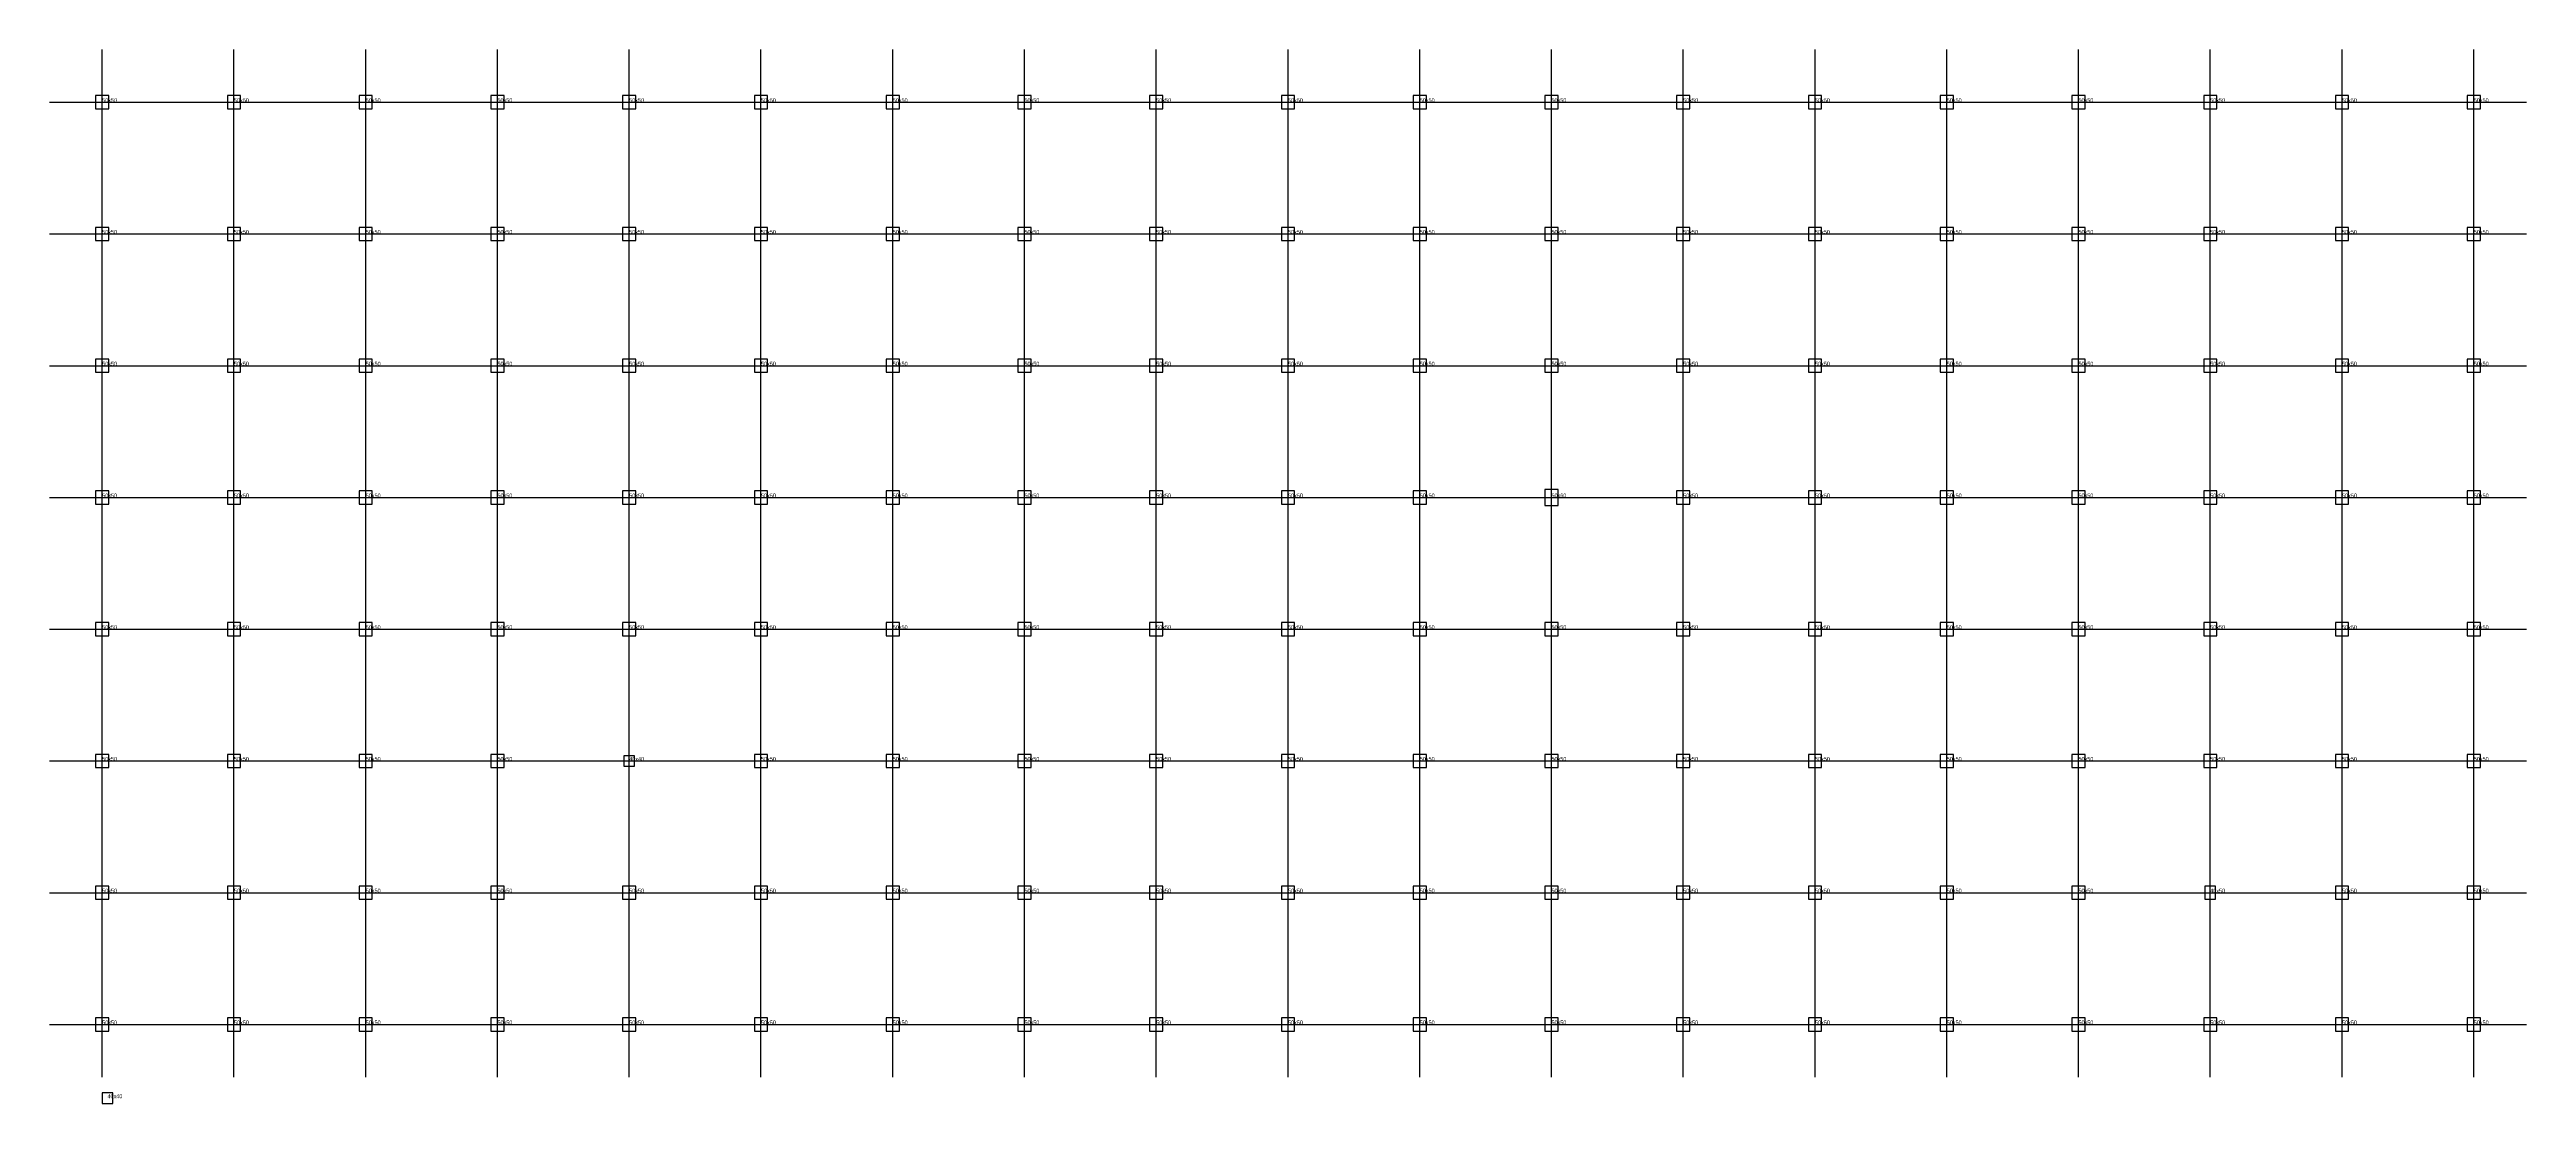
# Model space of a CAD drawing. Header units: metres. Extents: x -200 to 9200, y -300 to 3700.
import ezdxf

# ---------------------------------------------------------------- set-up
doc = ezdxf.new("R2010")
doc.units = ezdxf.units.M
for name, color, linetype in [('KOTE', 7, 'Continuous'), ('OSI', 8, 'Continuous'), ('STUPOVI', 3, 'Continuous')]:
    doc.layers.add(name, color=color, linetype=linetype)

msp = doc.modelspace()

# ---------------------------------------------------------------- linework, layer by layer
at = {"layer": 'OSI'}
for p, q in [((0, -200), (0, 3700)), ((500, -200), (500, 3700)), ((1000, -200), (1000, 3700)), ((1500, -200), (1500, 3700)), ((2000, -200), (2000, 3700)), ((2500, -200), (2500, 3700)), ((3000, -200), (3000, 3700)), ((3500, -200), (3500, 3700)), ((4000, -200), (4000, 3700)), ((4500, -200), (4500, 3700)), ((5000, -200), (5000, 3700)), ((5500, -200), (5500, 3700)), ((6000, -200), (6000, 3700)), ((6500, -200), (6500, 3700)), ((7000, -200), (7000, 3700)), ((7500, -200), (7500, 3700)), ((8000, -200), (8000, 3700)), ((8500, -200), (8500, 3700)), ((9000, -200), (9000, 3700)), ((-200, 3500), (9200, 3500)), ((-200, 3000), (9200, 3000)), ((-200, 2500), (9200, 2500)), ((-200, 2000), (9200, 2000)), ((-200, 1500), (9200, 1500)), ((-200, 1000), (9200, 1000)), ((-200, 500), (9200, 500)), ((-200, 0), (9200, 0))]:
    msp.add_line(p, q, dxfattribs=at)
at = {"layer": 'STUPOVI'}
for points in [[(-25, 3475), (25, 3475), (25, 3525), (-25, 3525)], [(475, 3475), (525, 3475), (525, 3525), (475, 3525)], [(975, 3475), (1025, 3475), (1025, 3525), (975, 3525)], [(1475, 3475), (1525, 3475), (1525, 3525), (1475, 3525)], [(1975, 3475), (2025, 3475), (2025, 3525), (1975, 3525)], [(2475, 3475), (2525, 3475), (2525, 3525), (2475, 3525)], [(2975, 3475), (3025, 3475), (3025, 3525), (2975, 3525)], [(3475, 3475), (3525, 3475), (3525, 3525), (3475, 3525)], [(3975, 3475), (4025, 3475), (4025, 3525), (3975, 3525)], [(4475, 3475), (4525, 3475), (4525, 3525), (4475, 3525)], [(4975, 3475), (5025, 3475), (5025, 3525), (4975, 3525)], [(5475, 3475), (5525, 3475), (5525, 3525), (5475, 3525)], [(5975, 3475), (6025, 3475), (6025, 3525), (5975, 3525)], [(6475, 3475), (6525, 3475), (6525, 3525), (6475, 3525)], [(6975, 3475), (7025, 3475), (7025, 3525), (6975, 3525)], [(7475, 3475), (7525, 3475), (7525, 3525), (7475, 3525)], [(7975, 3475), (8025, 3475), (8025, 3525), (7975, 3525)], [(8475, 3475), (8525, 3475), (8525, 3525), (8475, 3525)], [(8975, 3475), (9025, 3475), (9025, 3525), (8975, 3525)], [(-25, 2975), (25, 2975), (25, 3025), (-25, 3025)], [(475, 2975), (525, 2975), (525, 3025), (475, 3025)], [(975, 2975), (1025, 2975), (1025, 3025), (975, 3025)], [(1475, 2975), (1525, 2975), (1525, 3025), (1475, 3025)], [(1975, 2975), (2025, 2975), (2025, 3025), (1975, 3025)], [(2475, 2975), (2525, 2975), (2525, 3025), (2475, 3025)], [(2975, 2975), (3025, 2975), (3025, 3025), (2975, 3025)], [(3475, 2975), (3525, 2975), (3525, 3025), (3475, 3025)], [(3975, 2975), (4025, 2975), (4025, 3025), (3975, 3025)], [(4475, 2975), (4525, 2975), (4525, 3025), (4475, 3025)], [(4975, 2975), (5025, 2975), (5025, 3025), (4975, 3025)], [(5475, 2975), (5525, 2975), (5525, 3025), (5475, 3025)], [(5975, 2975), (6025, 2975), (6025, 3025), (5975, 3025)], [(6475, 2975), (6525, 2975), (6525, 3025), (6475, 3025)], [(6975, 2975), (7025, 2975), (7025, 3025), (6975, 3025)], [(7475, 2975), (7525, 2975), (7525, 3025), (7475, 3025)], [(7975, 2975), (8025, 2975), (8025, 3025), (7975, 3025)], [(8475, 2975), (8525, 2975), (8525, 3025), (8475, 3025)], [(8975, 2975), (9025, 2975), (9025, 3025), (8975, 3025)], [(-25, 2475), (25, 2475), (25, 2525), (-25, 2525)], [(475, 2475), (525, 2475), (525, 2525), (475, 2525)], [(975, 2475), (1025, 2475), (1025, 2525), (975, 2525)], [(1475, 2475), (1525, 2475), (1525, 2525), (1475, 2525)], [(1975, 2475), (2025, 2475), (2025, 2525), (1975, 2525)], [(2475, 2475), (2525, 2475), (2525, 2525), (2475, 2525)], [(2975, 2475), (3025, 2475), (3025, 2525), (2975, 2525)], [(3475, 2475), (3525, 2475), (3525, 2525), (3475, 2525)], [(3975, 2475), (4025, 2475), (4025, 2525), (3975, 2525)], [(4475, 2475), (4525, 2475), (4525, 2525), (4475, 2525)], [(4975, 2475), (5025, 2475), (5025, 2525), (4975, 2525)], [(5475, 2475), (5525, 2475), (5525, 2525), (5475, 2525)], [(5975, 2475), (6025, 2475), (6025, 2525), (5975, 2525)], [(6475, 2475), (6525, 2475), (6525, 2525), (6475, 2525)], [(6975, 2475), (7025, 2475), (7025, 2525), (6975, 2525)], [(7475, 2475), (7525, 2475), (7525, 2525), (7475, 2525)], [(7975, 2475), (8025, 2475), (8025, 2525), (7975, 2525)], [(8475, 2475), (8525, 2475), (8525, 2525), (8475, 2525)], [(8975, 2475), (9025, 2475), (9025, 2525), (8975, 2525)], [(-25, 1975), (25, 1975), (25, 2025), (-25, 2025)], [(475, 1975), (525, 1975), (525, 2025), (475, 2025)], [(975, 1975), (1025, 1975), (1025, 2025), (975, 2025)], [(1475, 1975), (1525, 1975), (1525, 2025), (1475, 2025)], [(1975, 1975), (2025, 1975), (2025, 2025), (1975, 2025)], [(2475, 1975), (2525, 1975), (2525, 2025), (2475, 2025)], [(2975, 1975), (3025, 1975), (3025, 2025), (2975, 2025)], [(3475, 1975), (3525, 1975), (3525, 2025), (3475, 2025)], [(3975, 1975), (4025, 1975), (4025, 2025), (3975, 2025)], [(4475, 1975), (4525, 1975), (4525, 2025), (4475, 2025)], [(4975, 1975), (5025, 1975), (5025, 2025), (4975, 2025)], [(5475, 1970), (5525, 1970), (5525, 2030), (5475, 2030)], [(5975, 1975), (6025, 1975), (6025, 2025), (5975, 2025)], [(6475, 1975), (6525, 1975), (6525, 2025), (6475, 2025)], [(6975, 1975), (7025, 1975), (7025, 2025), (6975, 2025)], [(7475, 1975), (7525, 1975), (7525, 2025), (7475, 2025)], [(7975, 1975), (8025, 1975), (8025, 2025), (7975, 2025)], [(8475, 1975), (8525, 1975), (8525, 2025), (8475, 2025)], [(8975, 1975), (9025, 1975), (9025, 2025), (8975, 2025)], [(-25, 1475), (25, 1475), (25, 1525), (-25, 1525)], [(475, 1475), (525, 1475), (525, 1525), (475, 1525)], [(975, 1475), (1025, 1475), (1025, 1525), (975, 1525)], [(1475, 1475), (1525, 1475), (1525, 1525), (1475, 1525)], [(1975, 1475), (2025, 1475), (2025, 1525), (1975, 1525)], [(2475, 1475), (2525, 1475), (2525, 1525), (2475, 1525)], [(2975, 1475), (3025, 1475), (3025, 1525), (2975, 1525)], [(3475, 1475), (3525, 1475), (3525, 1525), (3475, 1525)], [(3975, 1475), (4025, 1475), (4025, 1525), (3975, 1525)], [(4475, 1475), (4525, 1475), (4525, 1525), (4475, 1525)], [(4975, 1475), (5025, 1475), (5025, 1525), (4975, 1525)], [(5475, 1475), (5525, 1475), (5525, 1525), (5475, 1525)], [(5975, 1475), (6025, 1475), (6025, 1525), (5975, 1525)], [(6475, 1475), (6525, 1475), (6525, 1525), (6475, 1525)], [(6975, 1475), (7025, 1475), (7025, 1525), (6975, 1525)], [(7475, 1475), (7525, 1475), (7525, 1525), (7475, 1525)], [(7975, 1475), (8025, 1475), (8025, 1525), (7975, 1525)], [(8475, 1475), (8525, 1475), (8525, 1525), (8475, 1525)], [(8975, 1475), (9025, 1475), (9025, 1525), (8975, 1525)], [(-25, 975), (25, 975), (25, 1025), (-25, 1025)], [(475, 975), (525, 975), (525, 1025), (475, 1025)], [(975, 975), (1025, 975), (1025, 1025), (975, 1025)], [(1475, 975), (1525, 975), (1525, 1025), (1475, 1025)], [(1980, 980), (2020, 980), (2020, 1020), (1980, 1020)], [(2475, 975), (2525, 975), (2525, 1025), (2475, 1025)], [(2975, 975), (3025, 975), (3025, 1025), (2975, 1025)], [(3475, 975), (3525, 975), (3525, 1025), (3475, 1025)], [(3975, 975), (4025, 975), (4025, 1025), (3975, 1025)], [(4475, 975), (4525, 975), (4525, 1025), (4475, 1025)], [(4975, 975), (5025, 975), (5025, 1025), (4975, 1025)], [(5475, 975), (5525, 975), (5525, 1025), (5475, 1025)], [(5975, 975), (6025, 975), (6025, 1025), (5975, 1025)], [(6475, 975), (6525, 975), (6525, 1025), (6475, 1025)], [(6975, 975), (7025, 975), (7025, 1025), (6975, 1025)], [(7475, 975), (7525, 975), (7525, 1025), (7475, 1025)], [(7975, 975), (8025, 975), (8025, 1025), (7975, 1025)], [(8475, 975), (8525, 975), (8525, 1025), (8475, 1025)], [(8975, 975), (9025, 975), (9025, 1025), (8975, 1025)], [(-25, 475), (25, 475), (25, 525), (-25, 525)], [(475, 475), (525, 475), (525, 525), (475, 525)], [(975, 475), (1025, 475), (1025, 525), (975, 525)], [(1475, 475), (1525, 475), (1525, 525), (1475, 525)], [(1975, 475), (2025, 475), (2025, 525), (1975, 525)], [(2475, 475), (2525, 475), (2525, 525), (2475, 525)], [(2975, 475), (3025, 475), (3025, 525), (2975, 525)], [(3475, 475), (3525, 475), (3525, 525), (3475, 525)], [(3975, 475), (4025, 475), (4025, 525), (3975, 525)], [(4475, 475), (4525, 475), (4525, 525), (4475, 525)], [(4975, 475), (5025, 475), (5025, 525), (4975, 525)], [(5475, 475), (5525, 475), (5525, 525), (5475, 525)], [(5975, 475), (6025, 475), (6025, 525), (5975, 525)], [(6475, 475), (6525, 475), (6525, 525), (6475, 525)], [(6975, 475), (7025, 475), (7025, 525), (6975, 525)], [(7475, 475), (7525, 475), (7525, 525), (7475, 525)], [(7980, 475), (8020, 475), (8020, 525), (7980, 525)], [(8475, 475), (8525, 475), (8525, 525), (8475, 525)], [(8975, 475), (9025, 475), (9025, 525), (8975, 525)], [(-25, -25), (25, -25), (25, 25), (-25, 25)], [(475, -25), (525, -25), (525, 25), (475, 25)], [(975, -25), (1025, -25), (1025, 25), (975, 25)], [(1475, -25), (1525, -25), (1525, 25), (1475, 25)], [(1975, -25), (2025, -25), (2025, 25), (1975, 25)], [(2475, -25), (2525, -25), (2525, 25), (2475, 25)], [(2975, -25), (3025, -25), (3025, 25), (2975, 25)], [(3475, -25), (3525, -25), (3525, 25), (3475, 25)], [(3975, -25), (4025, -25), (4025, 25), (3975, 25)], [(4475, -25), (4525, -25), (4525, 25), (4475, 25)], [(4975, -25), (5025, -25), (5025, 25), (4975, 25)], [(5475, -25), (5525, -25), (5525, 25), (5475, 25)], [(5975, -25), (6025, -25), (6025, 25), (5975, 25)], [(6475, -25), (6525, -25), (6525, 25), (6475, 25)], [(6975, -25), (7025, -25), (7025, 25), (6975, 25)], [(7475, -25), (7525, -25), (7525, 25), (7475, 25)], [(7975, -25), (8025, -25), (8025, 25), (7975, 25)], [(8475, -25), (8525, -25), (8525, 25), (8475, 25)], [(8975, -25), (9025, -25), (9025, 25), (8975, 25)], [(0, -300), (40, -300), (40, -260), (0, -260)]]:
    msp.add_lwpolyline(points, close=True, dxfattribs=at)

# ---------------------------------------------------------------- texts
at = {"layer": 'KOTE'}
for s, p in [('50x50', (0, 3500)), ('50x50', (500, 3500)), ('50x50', (1000, 3500)), ('50x50', (1500, 3500)), ('50x50', (2000, 3500)), ('50x50', (2500, 3500)), ('50x50', (3000, 3500)), ('50x50', (3500, 3500)), ('50x50', (4000, 3500)), ('50x50', (4500, 3500)), ('50x50', (5000, 3500)), ('50x50', (5500, 3500)), ('50x50', (6000, 3500)), ('50x50', (6500, 3500)), ('50x50', (7000, 3500)), ('50x50', (7500, 3500)), ('50x50', (8000, 3500)), ('50x50', (8500, 3500)), ('50x50', (9000, 3500)), ('50x50', (0, 3000)), ('50x50', (500, 3000)), ('50x50', (1000, 3000)), ('50x50', (1500, 3000)), ('50x50', (2000, 3000)), ('50x50', (2500, 3000)), ('50x50', (3000, 3000)), ('50x50', (3500, 3000)), ('50x50', (4000, 3000)), ('50x50', (4500, 3000)), ('50x50', (5000, 3000)), ('50x50', (5500, 3000)), ('50x50', (6000, 3000)), ('50x50', (6500, 3000)), ('50x50', (7000, 3000)), ('50x50', (7500, 3000)), ('50x50', (8000, 3000)), ('50x50', (8500, 3000)), ('50x50', (9000, 3000)), ('50x50', (0, 2500)), ('50x50', (500, 2500)), ('50x50', (1000, 2500)), ('50x50', (1500, 2500)), ('50x50', (2000, 2500)), ('50x50', (2500, 2500)), ('50x50', (3000, 2500)), ('50x50', (3500, 2500)), ('50x50', (4000, 2500)), ('50x50', (4500, 2500)), ('50x50', (5000, 2500)), ('50x50', (5500, 2500)), ('50x50', (6000, 2500)), ('50x50', (6500, 2500)), ('50x50', (7000, 2500)), ('50x50', (7500, 2500)), ('50x50', (8000, 2500)), ('50x50', (8500, 2500)), ('50x50', (9000, 2500)), ('50x50', (0, 2000)), ('50x50', (500, 2000)), ('50x50', (1000, 2000)), ('50x50', (1500, 2000)), ('50x50', (2000, 2000)), ('50x50', (2500, 2000)), ('50x50', (3000, 2000)), ('50x50', (3500, 2000)), ('50x50', (4000, 2000)), ('50x50', (4500, 2000)), ('50x50', (5000, 2000)), ('50x60', (5500, 2000)), ('50x50', (6000, 2000)), ('50x50', (6500, 2000)), ('50x50', (7000, 2000)), ('50x50', (7500, 2000)), ('50x50', (8000, 2000)), ('50x50', (8500, 2000)), ('50x50', (9000, 2000)), ('50x50', (0, 1500)), ('50x50', (500, 1500)), ('50x50', (1000, 1500)), ('50x50', (1500, 1500)), ('50x50', (2000, 1500)), ('50x50', (2500, 1500)), ('50x50', (3000, 1500)), ('50x50', (3500, 1500)), ('50x50', (4000, 1500)), ('50x50', (4500, 1500)), ('50x50', (5000, 1500)), ('50x50', (5500, 1500)), ('50x50', (6000, 1500)), ('50x50', (6500, 1500)), ('50x50', (7000, 1500)), ('50x50', (7500, 1500)), ('50x50', (8000, 1500)), ('50x50', (8500, 1500)), ('50x50', (9000, 1500)), ('50x50', (0, 1000)), ('50x50', (500, 1000)), ('50x50', (1000, 1000)), ('50x50', (1500, 1000)), ('40x40', (2000, 1000)), ('50x50', (2500, 1000)), ('50x50', (3000, 1000)), ('50x50', (3500, 1000)), ('50x50', (4000, 1000)), ('50x50', (4500, 1000)), ('50x50', (5000, 1000)), ('50x50', (5500, 1000)), ('50x50', (6000, 1000)), ('50x50', (6500, 1000)), ('50x50', (7000, 1000)), ('50x50', (7500, 1000)), ('50x50', (8000, 1000)), ('50x50', (8500, 1000)), ('50x50', (9000, 1000)), ('50x50', (0, 500)), ('50x50', (500, 500)), ('50x50', (1000, 500)), ('50x50', (1500, 500)), ('50x50', (2000, 500)), ('50x50', (2500, 500)), ('50x50', (3000, 500)), ('50x50', (3500, 500)), ('50x50', (4000, 500)), ('50x50', (4500, 500)), ('50x50', (5000, 500)), ('50x50', (5500, 500)), ('50x50', (6000, 500)), ('50x50', (6500, 500)), ('50x50', (7000, 500)), ('50x50', (7500, 500)), ('40x50', (8000, 500)), ('50x50', (8500, 500)), ('50x50', (9000, 500)), ('50x50', (0, 0)), ('50x50', (500, 0)), ('50x50', (1000, 0)), ('50x50', (1500, 0)), ('50x50', (2000, 0)), ('50x50', (2500, 0)), ('50x50', (3000, 0)), ('50x50', (3500, 0)), ('50x50', (4000, 0)), ('50x50', (4500, 0)), ('50x50', (5000, 0)), ('50x50', (5500, 0)), ('50x50', (6000, 0)), ('50x50', (6500, 0)), ('50x50', (7000, 0)), ('50x50', (7500, 0)), ('50x50', (8000, 0)), ('50x50', (8500, 0)), ('50x50', (9000, 0)), ('40x40', (20, -280))]:
    msp.add_text(s, height=15, dxfattribs=at).set_placement(p)

doc.saveas('drawing.dxf')
